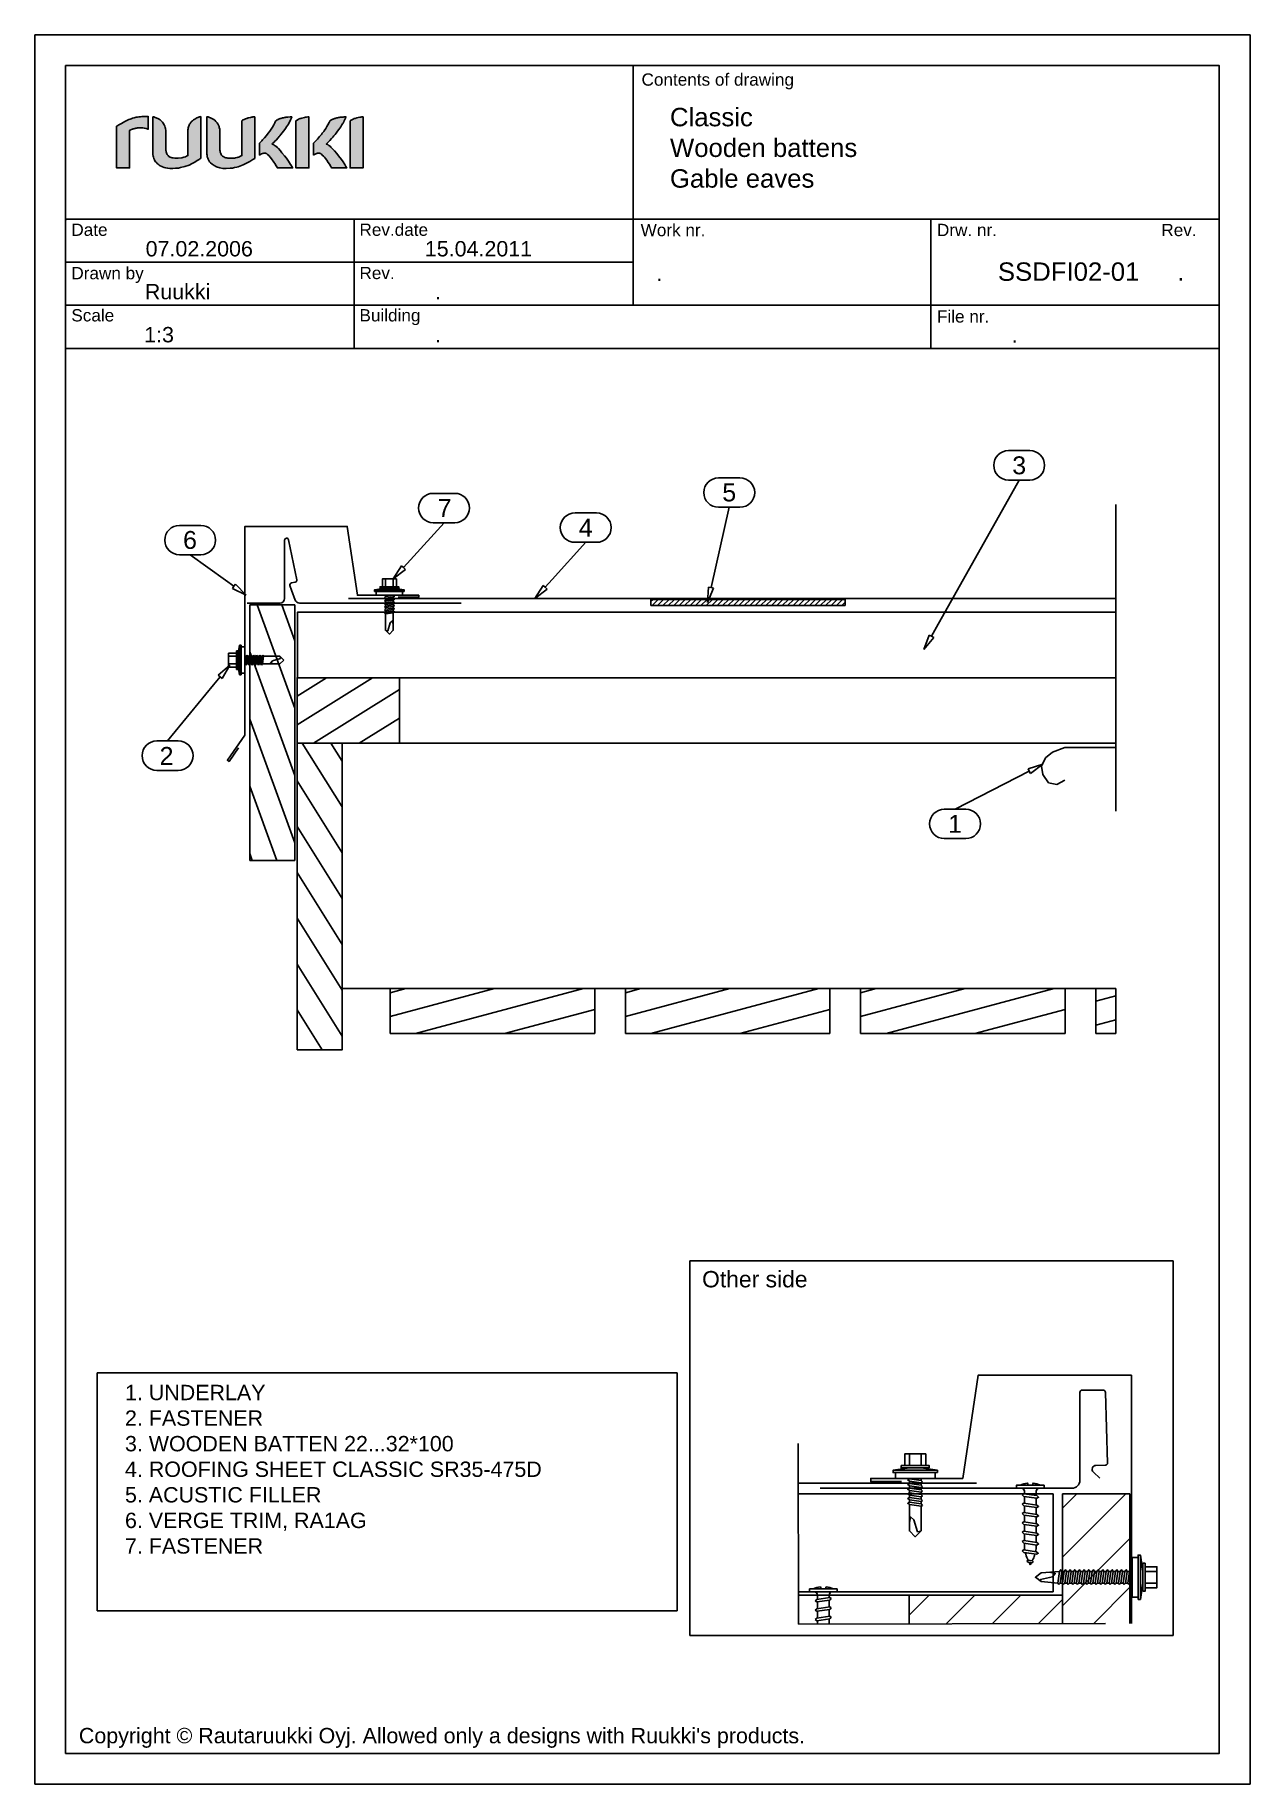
# Model space of a CAD drawing. Extents: x 2509 to 12199, y -2580 to 855.
# Drawn here: x 3232 to 3826, y -855 to 0 of the extents above; entities that cross this region are included whole.
import ezdxf
from ezdxf.enums import TextEntityAlignment as Align

# ---------------------------------------------------------------- set-up
doc = ezdxf.new("R2010")
doc.units = 0
doc.header["$LTSCALE"] = 50
doc.header["$PDSIZE"] = 50
doc.linetypes.add('PKL', pattern=[7, 3, -2, 0, -2])
doc.layers.get('0').update_dxf_attribs({"color": 1, "linetype": 'CONTINUOUS', "plot": 0})
for name, color, linetype in [('CLASSIC', 7, 'CONTINUOUS'), ('DET_RAAMIT', 7, 'CONTINUOUS'), ('RUUKKI', 7, 'CONTINUOUS')]:
    doc.layers.add(name, color=color, linetype=linetype)
doc.styles.add('arial', font='ARIAL.TTF')

msp = doc.modelspace()

# ---------------------------------------------------------------- texts
at = {"layer": 'DET_RAAMIT', "color": 3, "insert": (3702.75, -111.18), "char_height": 9, "width": 79.4642, "attachment_point": 1, "style": 'arial'}
msp.add_mtext('{\\C2;SSDFI02-01}', dxfattribs=at)
at = {"layer": 'RUUKKI', "color": 1, "style": 'arial'}
for s, p in [('Contents of drawing', (3528.53, -24.79)), ('Date', (3249.78, -98.2)), ('Rev.date', (3390.64, -98.18)), ('Work nr.', (3528.09, -98.35)), ('Drw. nr.', (3672.95, -98.31)), ('Rev.', (3782.66, -98.32)), ('Drawn by', (3249.78, -119.42)), ('Rev.', (3390.64, -119.34)), ('Scale', (3249.78, -140.03)), ('Building', (3390.64, -140.02)), ('File nr.', (3672.95, -140.58))]:
    msp.add_text(s, height=6, dxfattribs=at).set_placement(p)
at = {"layer": 'RUUKKI', "color": 2, "style": 'arial'}
for s, height, p in [('07.02.2006', 7.5, (3286.1, -108.24)), ('15.04.2011', 7.5, (3422.6, -108.24)), ('Ruukki', 7.5, (3285.71, -129.21)), ('1:3', 7.5, (3285.39, -150.24)), ('Other side', 8, (3558.13, -612.21))]:
    msp.add_text(s, height=height, dxfattribs=at).set_placement(p)
for s, p in [('3', (3713.15, -210.37)), ('5', (3571.41, -223.69)), ('7', (3432.27, -231.23)), ('4', (3501.26, -240.82)), ('6', (3307.79, -246.84)), ('2', (3296.32, -352.36)), ('1', (3681.81, -385.64))]:
    msp.add_text(s, height=8.75, dxfattribs=at).set_placement(p, align=Align.MIDDLE)
at = {"layer": 'RUUKKI', "color": 2, "width": 275.2633, "attachment_point": 1, "style": 'arial'}
for s, insert, char_height in [('Classic\\PWooden battens\\PGable eaves', (3542.43, -35.63), 9), ('1. UNDERLAY\\P2. FASTENER\\P3. WOODEN BATTEN 22...32*100\\P4. ROOFING SHEET CLASSIC SR35-475D\\P5. ACUSTIC FILLER\\P6. VERGE TRIM, RA1AG\\P7. FASTENER', (3276, -659.86), 7.5)]:
    msp.add_mtext(s, dxfattribs=dict(at, insert=insert, char_height=char_height))
at = {"layer": 'RUUKKI', "color": 3, "attachment_point": 1, "style": 'arial'}
for insert, char_height, width in [((3535.74, -112.84), 7.5, 101.7471), ((3790.47, -111.18), 9, 16.2996), ((3427.53, -121.71), 7.5, 63.7006), ((3427.53, -142.71), 7.5, 220.5046), ((3709.53, -142.95), 7.5, 63.7006)]:
    msp.add_mtext('{\\C2;.}', dxfattribs=dict(at, insert=insert, char_height=char_height, width=width))
at = {"layer": 'RUUKKI', "color": 1, "insert": (3253.46, -827.58), "char_height": 7.5, "width": 360.6761, "attachment_point": 1, "style": 'arial'}
msp.add_mtext("Copyright © Rautaruukki Oyj. Allowed only a designs with Ruukki's products.", dxfattribs=at)

# ---------------------------------------------------------------- blocks, each defined once
blk = doc.blocks.new('A$C1F965381')
at = {"layer": 'RUUKKI', "color": 7}
for p, q in [((-6.25, 39.48), (-6.25, 63.94)), ((-4.32, 64.14), (-0.26, 44.56)), ((-1.01, 43.41), (-2.91, 43.02)), ((-6.25, 35.41), (-6.25, 39.48)), ((-3.63, 41.73), (-2.81, 39.48)), ((-2.81, 39.48), (-1.05, 34.64)), ((-24.55, 33.18), (-8.48, 33.18)), ((1.05, 33.18), (80.05, 33.18))]:
    blk.add_line(p, q, dxfattribs=at)
at = {"layer": 'RUUKKI', "color": 1}
blk.add_line((-25, 37.07), (-30.24, 42.44), dxfattribs=at)
at = {"layer": 'RUUKKI', "color": 7}
for centre, radius, start, end in [((-5.27, 63.94), 0.971, 11.7258, 180), ((-2.71, 42.07), 0.971, 101.81119, 200), ((-1.21, 44.36), 0.971, 281.81119, 11.7258), ((-8.48, 35.41), 2.23, 270, 0), ((1.05, 35.41), 2.23, 200, 270)]:
    blk.add_arc(centre, radius, start, end, dxfattribs=at)
blk = doc.blocks.new('A$C703A3AD1')
at = {"layer": 'RUUKKI', "color": 1}
for p, q in [((-227.22, -47.34), (-226.3, -46.42)), ((-132.22, -46.42), (-227.22, -46.42)), ((-227.22, -46.42), (-227.22, -49.42)), ((-227.22, -49.42), (-132.22, -49.42)), ((-226.65, -49.42), (-223.65, -46.42)), ((-224, -49.42), (-221, -46.42)), ((-221.35, -49.42), (-218.35, -46.42)), ((-218.7, -49.42), (-215.7, -46.42)), ((-216.04, -49.42), (-213.04, -46.42)), ((-213.39, -49.42), (-210.39, -46.42)), ((-210.74, -49.42), (-207.74, -46.42)), ((-208.09, -49.42), (-205.09, -46.42)), ((-205.44, -49.42), (-202.44, -46.42)), ((-202.79, -49.42), (-199.79, -46.42)), ((-200.13, -49.42), (-197.13, -46.42)), ((-197.48, -49.42), (-194.48, -46.42)), ((-194.83, -49.42), (-191.83, -46.42)), ((-192.18, -49.42), (-189.18, -46.42)), ((-189.53, -49.42), (-186.53, -46.42)), ((-186.88, -49.42), (-183.88, -46.42)), ((-184.22, -49.42), (-181.22, -46.42)), ((-181.57, -49.42), (-178.57, -46.42)), ((-178.92, -49.42), (-175.92, -46.42)), ((-176.27, -49.42), (-173.27, -46.42)), ((-173.62, -49.42), (-170.62, -46.42)), ((-170.97, -49.42), (-167.97, -46.42)), ((-168.31, -49.42), (-165.31, -46.42)), ((-165.66, -49.42), (-162.66, -46.42)), ((-163.01, -49.42), (-160.01, -46.42)), ((-160.36, -49.42), (-157.36, -46.42)), ((-157.71, -49.42), (-154.71, -46.42)), ((-155.06, -49.42), (-152.06, -46.42)), ((-152.4, -49.42), (-149.4, -46.42)), ((-149.75, -49.42), (-146.75, -46.42)), ((-147.1, -49.42), (-144.1, -46.42)), ((-144.45, -49.42), (-141.45, -46.42)), ((-141.8, -49.42), (-138.8, -46.42)), ((-139.15, -49.42), (-136.15, -46.42)), ((-136.49, -49.42), (-133.49, -46.42)), ((-133.84, -49.42), (-132.22, -47.8)), ((-132.22, -49.42), (-132.22, -46.42))]:
    blk.add_line(p, q, dxfattribs=at)
blk = doc.blocks.new('A$C74763AD8')
at = {"layer": 'RUUKKI', "color": 2}
for p, q in [((-115, 0), (-115, -22)), ((-15, 0), (-115, 0)), ((-15, -22), (-15, 0)), ((-115, -22), (-15, -22))]:
    blk.add_line(p, q, dxfattribs=at)
at = {"layer": 'RUUKKI', "color": 1}
for p, q in [((-115, -2.04), (-107.38, 0)), ((-115, -13.69), (-63.92, 0)), ((-102.56, -22), (-20.45, 0)), ((-59.09, -22), (-15, -10.19)), ((-15.62, -22), (-15, -21.83))]:
    blk.add_line(p, q, dxfattribs=at)
blk = doc.blocks.new('A$C458330FE')
at = {"color": 2}
blk.add_lwpolyline([(0, 0), (22, 0), (22, 150), (0, 150)], close=True, dxfattribs=at)
at = {"layer": 'CLASSIC', "color": 1}
for p, q in [((2.52, 150), (22, 118.82)), ((16.52, 150), (22, 141.23)), ((0, 131.62), (22, 96.41)), ((0, 109.21), (22, 74)), ((0, 86.8), (22, 51.6)), ((0, 64.39), (22, 29.19)), ((0, 41.98), (22, 6.78)), ((0, 19.58), (12.23, 0))]:
    blk.add_line(p, q, dxfattribs=at)
blk = doc.blocks.new('A$C25D55FEC')
at = {"color": 2}
blk.add_lwpolyline([(0, 0), (50, 0), (50, 32), (0, 32)], close=True, dxfattribs=at)
at = {"layer": 'CLASSIC', "color": 1}
for p, q in [((0, 23), (14.41, 32)), ((0, 8.99), (36.82, 32)), ((8.02, 0), (50, 26.23)), ((30.42, 0), (50, 12.23))]:
    blk.add_line(p, q, dxfattribs=at)
blk = doc.blocks.new('A$C7DE65E6B')
at = {"layer": 'RUUKKI', "color": 2}
for p, q in [((9.7, 22), (0, 22)), ((0, 22), (0, 0)), ((0, 0), (9.7, 0))]:
    blk.add_line(p, q, dxfattribs=at)
at = {"layer": 'RUUKKI', "color": 1}
for p, q in [((0, 15.83), (9.7, 18.43)), ((0, 4.19), (9.7, 6.79))]:
    blk.add_line(p, q, dxfattribs=at)
blk = doc.blocks.new('A$C10123917')
at = {"layer": 'RUUKKI', "color": 2}
for p, q in [((-23.09, 130), (-23.09, 255)), ((-23.09, 255), (-1.09, 255)), ((-1.09, 255), (-1.09, 130)), ((-1.09, 130), (-23.09, 130))]:
    blk.add_line(p, q, dxfattribs=at)
at = {"layer": 'RUUKKI', "color": 1}
for p, q in [((-1.09, 204.49), (-19.48, 255)), ((-1.09, 237.38), (-7.51, 255)), ((-1.09, 171.59), (-23.09, 232.04)), ((-1.09, 138.7), (-23.09, 199.14)), ((-9.9, 130), (-23.09, 166.25)), ((-21.87, 130), (-23.09, 133.36))]:
    blk.add_line(p, q, dxfattribs=at)
blk = doc.blocks.new('A$C0F3174F2')
at = {"layer": 'RUUKKI', "color": 1}
for p, q in [((10.67, 27), (3.81, 27)), ((3.81, 27), (3.81, 23.19)), ((5.33, 23.19), (5.33, 27)), ((9.14, 23.19), (9.14, 27)), ((10.67, 23.19), (10.67, 27)), ((5.33, 22.43), (0, 21.67)), ((14.48, 21.67), (0, 21.67)), ((0, 21.67), (0, 20.9)), ((0, 20.9), (14.48, 20.9)), ((13.71, 20.9), (0.76, 20.9)), ((0.76, 20.9), (0.76, 19)), ((0.76, 19), (13.71, 19)), ((11.81, 23.19), (2.67, 23.19)), ((2.67, 23.19), (2.67, 22.43)), ((2.67, 22.43), (11.81, 22.43)), ((3.81, 23.19), (10.67, 23.19)), ((5.33, 18.85), (4.8, 18.54)), ((4.8, 18.54), (5.33, 18.09)), ((5.33, 17.32), (4.8, 17.02)), ((5.33, 18.85), (5.33, 19)), ((9.14, 18.31), (5.33, 18.85)), ((5.33, 17.32), (5.33, 18.09)), ((5.33, 18.09), (9.14, 17.55)), ((9.14, 16.79), (5.33, 17.32)), ((14.48, 21.67), (9.14, 22.43)), ((9.14, 18.31), (9.14, 19)), ((9.6, 17.86), (9.14, 18.31)), ((9.14, 17.55), (9.6, 17.86)), ((9.14, 16.79), (9.14, 17.55)), ((11.81, 22.43), (11.81, 23.19)), ((13.71, 19), (13.71, 20.9)), ((14.48, 20.9), (14.48, 21.67)), ((4.8, 17.02), (5.33, 16.56)), ((5.33, 15.8), (4.8, 15.5)), ((4.8, 15.5), (5.33, 15.04)), ((5.33, 14.28), (4.8, 13.97)), ((4.8, 13.97), (5.33, 13.51)), ((5.33, 12.75), (4.8, 12.45)), ((4.8, 12.45), (5.33, 11.99)), ((5.33, 11.23), (4.8, 10.92)), ((4.8, 10.92), (5.33, 10.47)), ((5.33, 15.8), (5.33, 16.56)), ((5.33, 16.56), (9.14, 16.03)), ((9.14, 15.27), (5.33, 15.8)), ((5.33, 14.28), (5.33, 15.04)), ((5.33, 15.04), (9.14, 14.5)), ((9.14, 13.74), (5.33, 14.28)), ((5.33, 12.75), (5.33, 13.51)), ((5.33, 13.51), (9.14, 12.98)), ((9.14, 12.22), (5.33, 12.75)), ((5.33, 11.23), (5.33, 11.99)), ((5.33, 11.99), (9.14, 11.46)), ((5.33, 11.23), (5.33, 11.35)), ((9.14, 10.7), (5.33, 11.23)), ((5.33, 10.47), (9.14, 9.93)), ((5.33, 1.9), (5.33, 10.47)), ((9.6, 16.33), (9.14, 16.79)), ((9.14, 16.03), (9.6, 16.33)), ((9.14, 15.27), (9.14, 16.03)), ((9.6, 14.81), (9.14, 15.27)), ((9.14, 14.5), (9.6, 14.81)), ((9.14, 13.74), (9.14, 14.5)), ((9.6, 13.29), (9.14, 13.74)), ((9.14, 12.98), (9.6, 13.29)), ((9.14, 12.22), (9.14, 12.98)), ((9.6, 11.76), (9.14, 12.22)), ((9.14, 11.46), (9.6, 11.76)), ((9.14, 10.7), (9.14, 11.46)), ((9.14, 10.82), (9.14, 10.7)), ((9.6, 10.24), (9.14, 10.7)), ((9.14, 9.93), (9.6, 10.24)), ((9.14, 9.93), (9.14, 1.9)), ((5.33, 4.57), (5.71, 6.48)), ((7.24, 0), (5.33, 1.9)), ((5.71, 6.48), (6.78, 5.56)), ((6.78, 5.56), (8, 1.6)), ((9.14, 1.9), (7.24, 0)), ((8, 1.6), (9.05, 1.81))]:
    blk.add_line(p, q, dxfattribs=at)
blk = doc.blocks.new('A$C711058EC')
at = {"layer": 'RUUKKI', "color": 2}
for p, q in [((-24.82, 0.5), (-30.96, -1.73)), ((0, 0.5), (-24.82, 0.5)), ((-34.34, -4.4), (-36.31, -8.49)), ((-36.31, -8.49), (-35.68, -12.58)), ((-30.96, -1.73), (-34.34, -4.4)), ((-35.68, -12.58), (-32.77, -16.74)), ((-32.77, -16.74), (-28.84, -17.45)), ((-28.84, -17.45), (-24.82, -15.41))]:
    blk.add_line(p, q, dxfattribs=at)
blk = doc.blocks.new('A$C0127503F')
at = {"layer": 'RUUKKI', "color": 1}
for p, q in [((-33.55, -44.17), (-33.55, -38.45)), ((-27.83, -44.17), (-27.83, -38.45)), ((-33.55, -45.31), (-41.55, -46.45)), ((-33.55, -50.68), (-33.55, -50.45)), ((-19.83, -46.45), (-27.83, -45.31)), ((-27.83, -51.48), (-27.83, -50.45)), ((-33.55, -52.97), (-33.55, -51.82)), ((-33.55, -55.25), (-33.55, -54.11)), ((-33.55, -57.54), (-33.55, -56.4)), ((-33.55, -59.82), (-33.55, -58.68)), ((-27.83, -53.77), (-27.83, -52.62)), ((-27.83, -56.05), (-27.83, -54.91)), ((-27.83, -58.34), (-27.83, -57.2)), ((-27.83, -60.62), (-27.83, -59.48)), ((-33.55, -62.11), (-33.55, -60.97)), ((-27.83, -62.91), (-27.83, -61.77))]:
    blk.add_line(p, q, dxfattribs=at)
for points in [[(-25.55, -44.17), (-25.55, -38.45), (-35.83, -38.45), (-35.83, -44.17)], [(-19.83, -47.6), (-19.83, -46.45), (-41.55, -46.45), (-41.55, -47.6)], [(-20.98, -50.45), (-20.98, -47.6), (-40.41, -47.6), (-40.41, -50.45)], [(-23.83, -45.31), (-23.83, -44.17), (-37.55, -44.17), (-37.55, -45.31)], [(-27.15, -52.17), (-27.83, -51.48), (-33.55, -50.68), (-34.35, -51.14), (-33.55, -51.82), (-27.83, -52.62)], [(-27.15, -54.45), (-27.83, -53.77), (-33.55, -52.97), (-34.35, -53.42), (-33.55, -54.11), (-27.83, -54.91)], [(-27.15, -56.74), (-27.83, -56.05), (-33.55, -55.25), (-34.35, -55.71), (-33.55, -56.4), (-27.83, -57.2)], [(-27.15, -59.02), (-27.83, -58.34), (-33.55, -57.54), (-34.35, -58), (-33.55, -58.68), (-27.83, -59.48)], [(-27.15, -61.31), (-27.83, -60.62), (-33.55, -59.82), (-34.35, -60.28), (-33.55, -60.97), (-27.83, -61.77)], [(-27.15, -63.6), (-27.83, -62.91), (-33.55, -62.11), (-34.35, -62.57), (-33.55, -63.25), (-27.83, -64.05)]]:
    blk.add_lwpolyline(points, close=True, dxfattribs=at)
for points in [[(-33.55, -62.11), (-33.55, -61.92)], [(-27.83, -64.05), (-27.83, -76.1), (-30.69, -78.95), (-33.55, -76.1), (-33.55, -63.25)], [(-27.83, -62.72), (-27.83, -62.91)], [(-33.55, -72.1), (-32.98, -69.24), (-31.38, -70.61), (-29.55, -76.55), (-27.98, -76.24)]]:
    blk.add_lwpolyline(points, dxfattribs=at)
blk = doc.blocks.new('A$C5EA47DC6')
at = {"layer": 'RUUKKI', "color": 7}
for p, q in [((-25.22, -51.39), (-25.22, -8.49)), ((-23.98, -7.25), (-13.97, -7.25)), ((-12.73, -8.46), (-11.72, -42.93)), ((-18.63, -47.35), (-15.47, -50.37)), ((-12.63, -43.91), (-17.4, -44.09)), ((-152.26, -55.25), (-145.81, -55.25)), ((-145.81, -55.25), (-117.95, -55.25)), ((-117.95, -55.25), (-29.08, -55.25))]:
    blk.add_line(p, q, dxfattribs=at)
for centre, radius, start, end in [((-23.98, -8.49), 1.24, 90, 180), ((-13.97, -8.49), 1.24, 1.33902, 90), ((-17.33, -45.98), 1.89, 92.27654, 226.33902), ((-12.66, -42.96), 0.946, 272.27654, 1.94873), ((-29.08, -51.39), 3.86, 270, 360)]:
    blk.add_arc(centre, radius, start, end, dxfattribs=at)
blk = doc.blocks.new('A$C745E1CA1')
at = {"layer": 'RUUKKI', "color": 1}
for p, q in [((22.69, -62.6), (22.69, -59.29)), ((22.69, -67.17), (22.69, -63.86)), ((28.4, -63.4), (28.4, -60.09)), ((28.4, -67.97), (28.4, -64.66)), ((22.69, -71.75), (22.69, -68.43)), ((28.4, -72.55), (28.4, -69.23))]:
    blk.add_line(p, q, dxfattribs=at)
for points in [[(32.29, -53.75), (18.79, -53.75), (18.79, -55.25), (32.29, -55.25)], [(21.64, -58.49), (22.39, -59.25), (28.68, -60.13), (29.56, -59.63), (28.68, -58.87), (22.39, -57.99)], [(21.64, -63.07), (22.39, -63.82), (28.68, -64.7), (29.56, -64.2), (28.68, -63.44), (22.39, -62.56)], [(21.64, -67.64), (22.39, -68.39), (28.68, -69.27), (29.56, -68.77), (28.68, -68.01), (22.39, -67.13)], [(21.64, -72.21), (22.39, -72.96), (28.68, -73.84), (29.56, -73.34), (28.68, -72.59), (22.39, -71.71)], [(21.64, -76.78), (22.39, -77.53), (28.68, -78.41), (29.56, -77.91), (28.68, -77.16), (22.39, -76.28)], [(21.64, -81.35), (22.39, -82.11), (28.68, -82.99), (29.56, -82.48), (28.68, -81.73), (22.39, -80.85)], [(21.64, -85.92), (22.39, -86.68), (28.58, -87.54), (29.46, -87.04), (28.58, -86.29), (22.39, -85.42)], [(23.91, -90.81), (24.45, -91.36), (26.37, -91.63), (27.01, -91.26), (26.37, -90.72), (24.45, -90.45)]]:
    blk.add_lwpolyline(points, close=True, dxfattribs=at)
for points in [[(20.59, -53.75, -0.08871), (24.19, -52.75), (24.49, -53.73)], [(22.69, -58.03), (22.69, -56.75, 0.414214), (21.19, -55.25)], [(26.59, -53.73), (26.89, -52.75, -0.08871), (30.49, -53.75, -0.082321)], [(28.4, -58.83), (28.4, -56.75, -0.414214), (29.9, -55.25)], [(22.69, -82.15), (22.69, -83.35, 0.035659), (22.84, -85.48, 0.035659)], [(28.12, -86.22, 0.048189), (28.4, -83.35), (28.4, -82.95)], [(23.08, -86.77, 0.053388), (24.14, -89.79), (24.45, -90.45)], [(26.47, -90.8), (26.95, -89.79, 0.041911), (27.83, -87.44)]]:
    blk.add_lwpolyline(points, format="xyb", dxfattribs=at)
for points in [[(22.69, -68.56), (22.69, -68.43)], [(22.69, -73), (22.69, -76.32)], [(28.4, -69.23), (28.4, -69.36)], [(28.4, -77.12), (28.4, -73.8)], [(22.69, -77.57), (22.69, -80.89)], [(22.69, -82.15), (22.69, -83.35)], [(28.4, -81.69), (28.4, -78.37)], [(28.4, -83.35), (28.4, -82.95)], [(24.91, -91.42), (25.54, -92.75)], [(25.54, -92.75), (26.09, -91.59)]]:
    blk.add_lwpolyline(points, dxfattribs=at)
blk = doc.blocks.new('A$C4505768C')
at = {"layer": 'RUUKKI', "color": 1}
for p, q in [((-5.59, 25.43), (-6.73, 33.43)), ((-43.76, 19.71), (-42.62, 19.71)), ((-42.96, 25.43), (-41.82, 25.43)), ((-27.76, 19.71), (-26.62, 19.71)), ((-25.47, 19.71), (-24.33, 19.71)), ((-20.9, 19.71), (-19.76, 19.71)), ((-18.62, 19.71), (-17.48, 19.71)), ((-16.33, 19.71), (-15.19, 19.71)), ((-14.05, 19.71), (-12.9, 19.71)), ((-11.76, 19.71), (-10.73, 19.71)), ((-10.96, 25.43), (-10.73, 25.43)), ((-6.73, 11.71), (-5.59, 19.71)), ((-4.45, 25.43), (1.27, 25.43)), ((-4.45, 19.71), (1.27, 19.71))]:
    blk.add_line(p, q, dxfattribs=at)
for points in [[(-46.73, 19.03), (-46.05, 19.71), (-45.25, 25.43), (-45.7, 26.23), (-46.39, 25.43), (-47.19, 19.71)], [(-44.45, 19.03), (-43.76, 19.71), (-42.96, 25.43), (-43.42, 26.23), (-44.1, 25.43), (-44.9, 19.71)], [(-42.16, 19.03), (-41.47, 19.71), (-40.67, 25.43), (-41.13, 26.23), (-41.82, 25.43), (-42.62, 19.71)], [(-39.87, 19.03), (-39.19, 19.71), (-38.39, 25.43), (-38.85, 26.23), (-39.53, 25.43), (-40.33, 19.71)], [(-37.59, 19.03), (-36.9, 19.71), (-36.1, 25.43), (-36.56, 26.23), (-37.25, 25.43), (-38.05, 19.71)], [(-35.3, 19.03), (-34.62, 19.71), (-33.82, 25.43), (-34.27, 26.23), (-34.96, 25.43), (-35.76, 19.71)], [(-33.02, 19.03), (-32.33, 19.71), (-31.53, 25.43), (-31.99, 26.23), (-32.67, 25.43), (-33.47, 19.71)], [(-30.73, 19.03), (-30.05, 19.71), (-29.25, 25.43), (-29.7, 26.23), (-30.39, 25.43), (-31.19, 19.71)], [(-28.45, 19.03), (-27.76, 19.71), (-26.96, 25.43), (-27.42, 26.23), (-28.1, 25.43), (-28.9, 19.71)], [(-26.16, 19.03), (-25.47, 19.71), (-24.67, 25.43), (-25.13, 26.23), (-25.82, 25.43), (-26.62, 19.71)], [(-23.87, 19.03), (-23.19, 19.71), (-22.39, 25.43), (-22.85, 26.23), (-23.53, 25.43), (-24.33, 19.71)], [(-21.59, 19.03), (-20.9, 19.71), (-20.1, 25.43), (-20.56, 26.23), (-21.25, 25.43), (-22.05, 19.71)], [(-19.3, 19.03), (-18.62, 19.71), (-17.82, 25.43), (-18.28, 26.23), (-18.96, 25.43), (-19.76, 19.71)], [(-17.02, 19.03), (-16.33, 19.71), (-15.53, 25.43), (-15.99, 26.23), (-16.68, 25.43), (-17.48, 19.71)], [(-14.73, 19.03), (-14.05, 19.71), (-13.25, 25.43), (-13.7, 26.23), (-14.39, 25.43), (-15.19, 19.71)], [(-12.45, 19.03), (-11.76, 19.71), (-10.96, 25.43), (-11.42, 26.23), (-12.1, 25.43), (-12.9, 19.71)], [(-10.73, 12.86), (-7.88, 12.86), (-7.88, 32.29), (-10.73, 32.29)], [(-7.88, 11.71), (-6.73, 11.71), (-6.73, 33.43), (-7.88, 33.43)], [(-5.59, 15.71), (-4.45, 15.71), (-4.45, 29.43), (-5.59, 29.43)], [(-4.45, 17.43), (1.27, 17.43), (1.27, 27.71), (-4.45, 27.71)]]:
    blk.add_lwpolyline(points, close=True, dxfattribs=at)
for points in [[(-47.19, 19.71), (-55.23, 20.46), (-58.09, 22.57), (-55.23, 24.68), (-46.39, 25.43)], [(-51.23, 25.02), (-48.38, 24.45), (-49.75, 22.85), (-55.69, 21.43), (-55.38, 20.61)], [(-44.9, 19.71), (-46.05, 19.71)], [(-45.25, 25.43), (-44.1, 25.43)], [(-40.33, 19.71), (-41.47, 19.71)], [(-40.67, 25.43), (-39.53, 25.43)], [(-38.05, 19.71), (-39.19, 19.71)], [(-38.39, 25.43), (-37.25, 25.43)], [(-35.76, 19.71), (-36.9, 19.71)], [(-36.1, 25.43), (-34.96, 25.43)], [(-33.47, 19.71), (-34.62, 19.71)], [(-33.82, 25.43), (-32.67, 25.43)], [(-31.19, 19.71), (-32.33, 19.71)], [(-31.53, 25.43), (-30.39, 25.43)], [(-28.9, 19.71), (-30.05, 19.71)], [(-29.25, 25.43), (-28.1, 25.43)], [(-26.96, 25.43), (-25.82, 25.43)], [(-24.67, 25.43), (-23.53, 25.43)], [(-22.05, 19.71), (-23.19, 19.71)], [(-22.39, 25.43), (-21.25, 25.43)], [(-20.1, 25.43), (-18.96, 25.43)], [(-17.82, 25.43), (-16.68, 25.43)], [(-15.53, 25.43), (-14.39, 25.43)], [(-13.25, 25.43), (-12.1, 25.43)]]:
    blk.add_lwpolyline(points, dxfattribs=at)
blk = doc.blocks.new('A$C56FA65C1')
at = {"layer": 'RUUKKI', "color": 1}
for p, q in [((-44.88, 56.28), (-37.8, 63.37)), ((-44.88, 32.42), (-13.93, 63.37)), ((-44.88, 8.55), (-11.88, 41.55)), ((-29.59, -0.02), (-11.88, 17.69))]:
    blk.add_line(p, q, dxfattribs=at)
at = {"layer": 'RUUKKI', "color": 2}
for p, q in [((-44.88, -0.02), (-44.88, 63.37)), ((-44.88, 63.37), (-11.88, 63.37)), ((-11.88, 63.37), (-11.88, -0.02))]:
    blk.add_line(p, q, dxfattribs=at)
blk = doc.blocks.new('A$C148F0554')
at = {"layer": 'RUUKKI', "color": 1}
for p, q in [((-61.79, -18.47), (-52.03, -8.71)), ((-43.47, -22.59), (-29.58, -8.71)), ((-21.02, -22.59), (-7.13, -8.71)), ((1.43, -22.59), (13.21, -10.82))]:
    blk.add_line(p, q, dxfattribs=at)
at = {"layer": 'RUUKKI', "color": 2}
for p, q in [((13.21, -8.71), (-61.79, -8.71)), ((-61.79, -8.71), (-61.79, -22.59)), ((-61.79, -8.71), (13.21, -8.71)), ((13.21, -22.59), (13.21, -8.71)), ((13.21, -8.71), (13.24, -22.66))]:
    blk.add_line(p, q, dxfattribs=at)
blk = doc.blocks.new('A$C525B7EEE')
at = {"layer": 'RUUKKI', "color": 1}
for p, q in [((5.29, 17.2), (18.79, 17.2)), ((5.29, 15.7), (5.29, 17.2)), ((10.99, 17.21), (10.69, 18.19)), ((13.39, 18.19), (13.09, 17.21)), ((18.79, 17.2), (18.79, 15.7)), ((18.79, 15.7), (5.29, 15.7)), ((8.02, 11.32), (8.9, 12.07)), ((8.9, 10.82), (8.02, 11.32)), ((8.9, 12.07), (15.19, 12.95)), ((15.19, 11.7), (8.9, 10.82)), ((9.18, 12.11), (9.18, 14.2)), ((9.18, 7.54), (9.18, 10.86)), ((14.9, 12.91), (14.9, 14.2)), ((14.9, 8.34), (14.9, 11.66)), ((15.19, 12.95), (15.94, 12.45)), ((15.94, 12.45), (15.19, 11.7)), ((8.02, 6.75), (8.9, 7.5)), ((8.9, 6.25), (8.02, 6.75)), ((8.02, 2.18), (8.9, 2.93)), ((8.9, 1.67), (8.02, 2.18)), ((8.9, 7.5), (15.19, 8.38)), ((15.19, 7.13), (8.9, 6.25)), ((8.9, 2.93), (15.19, 3.81)), ((15.19, 2.55), (8.9, 1.67)), ((9.18, 2.97), (9.18, 6.28)), ((9.18, 1.71), (9.18, 1.59)), ((9.18, 0.31), (9.18, 1.71)), ((14.9, 3.77), (14.9, 7.08)), ((14.9, 2.39), (14.9, 2.51)), ((14.9, 0.31), (14.9, 2.51)), ((15.19, 8.38), (15.94, 7.88)), ((15.94, 7.88), (15.19, 7.13)), ((15.19, 3.81), (15.94, 3.31)), ((15.94, 3.31), (15.19, 2.55))]:
    blk.add_line(p, q, dxfattribs=at)
for centre, radius, start, end in [((11.67, 7.63), 10.61, 95.30342, 115.58121), ((12.41, 7.63), 10.61, 64.41879, 84.69658), ((7.68, 14.2), 1.5, 0, 90), ((16.4, 14.2), 1.5, 90, 180)]:
    blk.add_arc(centre, radius, start, end, dxfattribs=at)
blk = doc.blocks.new('ruukki_dwg')
at = {"layer": 'RUUKKI'}
for points in [[(-27.9, 99.7), (-27.9, 57.3), (-14.6, 57.3), (-14.6, 95.4), (-14, 95.7), (-13.7, 95.9), (-13.4, 96), (-13.1, 96.2), (-12.8, 96.3), (-12.5, 96.4), (-12.1, 96.6), (-11.5, 96.8), (-11.1, 96.9), (-10.8, 97), (-10.4, 97.1), (-10.1, 97.2), (-9.8, 97.3), (-9.1, 97.5), (-8.4, 97.6), (-7.4, 97.8), (-6.7, 97.9), (-5.8, 98.1), (-4.9, 98.1), (-3.3, 98.1), (-1.1, 98), (0.3, 97.8), (2.3, 97.3), (3.8, 96.6), (4.2, 96.4), (4.3, 96.4), (4.4, 96.4), (4.4, 96.4), (4.4, 109.6), (4.2, 109.7), (3.9, 109.7), (3.7, 109.7), (2.4, 109.7), (1.3, 109.7), (0.1, 109.7), (-1, 109.6), (-2.1, 109.5), (-3.6, 109.4), (-5.1, 109.2), (-6.5, 109), (-7.8, 108.8), (-9.9, 108.3), (-11.5, 107.8), (-13, 107.3), (-14.2, 106.9), (-15.4, 106.4), (-16.9, 105.7), (-18.1, 105.2), (-19.4, 104.5), (-23, 102.6), (-25.5, 101.1), (-26.5, 100.5), (-27.3, 100), (-27.6, 99.9), (-27.9, 99.7)], [(9.1, 109.3), (9.1, 72.2), (9.1, 70.8), (9.3, 69.4), (9.6, 68.1), (10, 66.9), (10.3, 66.1), (10.7, 65.4), (11.1, 64.6), (11.8, 63.6), (12.3, 63), (13.4, 61.8), (14.3, 61), (15.6, 60.1), (16.6, 59.4), (18.1, 58.7), (18.9, 58.3), (20.4, 57.8), (22.1, 57.3), (24.2, 56.9), (26.3, 56.7), (29.3, 56.7), (32, 56.9), (35, 57.2), (37.3, 57.6), (41.4, 58.6), (45.8, 60.2), (49.1, 61.9), (51.7, 63.3), (53, 64), (54.8, 65.1), (56, 65.8), (56.9, 66.4), (57.6, 66.9), (57.8, 67), (57.8, 88.2), (57.8, 109.5), (57.1, 109.3), (56.5, 109.1), (55.8, 108.9), (55.5, 108.8), (54.8, 108.6), (53.9, 108.2), (52.7, 107.7), (51.6, 107), (50.5, 106.3), (49.9, 105.9), (49.2, 105.2), (48.7, 104.8), (48.1, 104.1), (47.6, 103.6), (47.2, 103.1), (46.9, 102.5), (46.5, 102), (46.3, 101.7), (45.9, 100.8), (45.3, 99.2), (45, 98.2), (44.8, 97.1), (44.6, 96), (44.6, 95.3), (44.6, 94.5), (44.6, 69.8), (43.4, 69.2), (42.1, 68.7), (40.4, 68.1), (38.4, 67.6), (34.6, 67.1), (33.3, 67.1), (31.3, 67.2), (29.8, 67.4), (28.7, 67.6), (27.7, 67.9), (26.7, 68.3), (25.4, 69), (24.6, 69.8), (23.7, 70.9), (23.2, 71.7), (22.8, 72.7), (22.5, 73.7), (22.4, 74.3), (22.3, 74.9), (22.3, 75.6), (22.3, 76.2), (22.3, 76.6), (22.3, 94.3), (22.2, 95.5), (22, 97.3), (21.7, 98.4), (21.3, 99.7), (20.6, 101.2), (19.6, 102.9), (19, 103.7), (18.6, 104.1), (17.9, 104.9), (16.9, 105.7), (16.4, 106.1), (15.3, 106.8), (14.1, 107.5), (13.2, 107.9), (12.3, 108.3), (11.4, 108.7), (10.7, 108.9), (10.1, 109.1), (9.7, 109.1), (9.4, 109.2), (9.1, 109.3)], [(64, 109.5), (64, 72.2), (64, 71.3), (64.1, 70.3), (64.4, 68.5), (64.8, 67.3), (65.2, 66.1), (65.8, 65), (66.7, 63.6), (67.7, 62.4), (69.2, 61), (71.2, 59.6), (73.8, 58.3), (77, 57.3), (80.3, 56.8), (83.6, 56.7), (87.5, 56.9), (89.9, 57.2), (92.2, 57.6), (94.3, 58.1), (95.9, 58.5), (97.4, 59), (101, 60.4), (104.3, 62), (107.6, 63.8), (110.6, 65.7), (112.6, 67), (112.6, 109.2), (112.2, 109.2), (111.7, 109.1), (111.2, 109.1), (110.8, 109.1), (110.1, 109), (109.1, 108.8), (108.6, 108.7), (108.1, 108.6), (106.5, 108.2), (105.8, 108.1), (105.1, 107.9), (104.5, 107.7), (104.2, 107.6), (104, 107.5), (103.4, 107.3), (103.1, 107.2), (102.6, 107), (102.2, 106.8), (101.7, 106.6), (100.8, 106.1), (100.3, 105.8), (100, 105.6), (99.7, 105.5), (99.5, 105.3), (99.5, 69.8), (98.9, 69.5), (98, 69.1), (97.3, 68.8), (96.3, 68.4), (95.6, 68.2), (94.6, 67.9), (92.9, 67.5), (91.9, 67.3), (90.7, 67.2), (89.8, 67.1), (88.5, 67.1), (87.2, 67.1), (86.2, 67.2), (85.3, 67.3), (84.4, 67.4), (83.3, 67.7), (82.3, 68), (81.2, 68.5), (80.5, 68.9), (79.8, 69.4), (79.5, 69.7), (78.8, 70.4), (78.4, 71), (78, 71.9), (77.7, 72.6), (77.5, 73.2), (77.3, 74.3), (77.2, 75.2), (77.2, 76.2), (77.2, 76.5), (77.2, 94.5), (77.1, 95.3), (77, 96.8), (76.6, 98.5), (76.3, 99.5), (75.8, 100.8), (75.2, 102), (74.3, 103.3), (73.2, 104.6), (72, 105.7), (70.5, 106.8), (69, 107.7), (67.8, 108.2), (66.6, 108.7), (66, 108.9), (65.3, 109.1), (64.3, 109.4), (64, 109.5)], [(117.3, 82.4), (118, 83.1), (119.1, 84.2), (119.7, 84.9), (120.6, 85.9), (122.5, 88), (124.5, 90.3), (126.3, 92.5), (128, 94.7), (130.5, 98.7), (132, 101.2), (132.9, 103), (133.5, 104.2), (134, 105.3), (134.3, 105.5), (134.8, 105.8), (135.3, 106), (135.9, 106.4), (136.4, 106.6), (137, 106.8), (137.6, 107.1), (138.3, 107.4), (138.7, 107.5), (139, 107.6), (139.5, 107.7), (139.9, 107.9), (140.3, 108), (140.8, 108.1), (141.2, 108.2), (141.7, 108.3), (142.7, 108.5), (143.4, 108.7), (144.2, 108.8), (144.9, 108.8), (145.6, 108.9), (146.3, 109), (148.5, 109.1), (149.8, 109.2), (150.1, 109.2), (150.3, 109.2), (150.3, 109), (150.2, 108.8), (150, 108.3), (149.6, 107.4), (149.3, 106.7), (149, 106), (148.8, 105.7), (147.6, 103.4), (146.8, 101.9), (145.8, 100.3), (145, 99), (143.9, 97.4), (143.1, 96.4), (141.9, 94.7), (139.2, 91.3), (138.1, 89.9), (137.4, 89.1), (136.4, 87.9), (134.3, 85.6), (133.2, 84.5), (132.2, 83.5), (130.8, 82.1), (130.2, 81.6), (130.6, 81.5), (131.4, 81.2), (131.7, 81), (132.4, 80.6), (133.4, 79.9), (134.2, 79.3), (134.4, 79.1), (135.6, 78), (136.6, 76.9), (138.7, 74.6), (140.3, 72.8), (142.9, 69.7), (144.8, 67.1), (146.8, 64.2), (149.1, 60.8), (149.4, 60.4), (150, 59.3), (150.4, 58.6), (150.9, 57.8), (151, 57.5), (151.1, 57.3), (135.7, 57.3), (134.4, 59.4), (132.9, 61.8), (132, 63.2), (129.7, 66.4), (128.3, 68.2), (126.8, 69.9), (125.7, 71), (124.9, 71.6), (124.4, 71.9), (124.1, 72), (123.9, 72.1), (123.8, 72.2), (123.5, 72.2), (123.2, 72.3), (123, 72.3), (122.8, 72.3), (122.6, 72.3), (122.1, 72.3), (121.9, 72.3), (121.6, 72.2), (121.1, 72.1), (120.8, 72), (120.5, 72), (120.4, 71.9), (120.1, 71.8), (119.8, 71.7), (119.6, 71.6), (119.3, 71.5), (119, 71.3), (118.8, 71.2), (118.5, 71), (118.3, 70.9), (117.8, 70.6), (117.8, 70.6), (117.7, 70.5), (117.5, 70.5), (117.3, 70.3), (117.3, 82.4)], [(154.5, 105.3), (155, 105.6), (155.6, 106), (156.2, 106.3), (156.8, 106.6), (157.2, 106.8), (158.7, 107.4), (159.6, 107.7), (160.5, 108), (161.9, 108.3), (163.1, 108.6), (164.2, 108.8), (165.4, 109), (166.6, 109.1), (167.1, 109.1), (167.7, 109.2), (167.7, 57.3), (154.5, 57.3), (154.5, 105.3)], [(172.4, 82.4), (173.8, 83.9), (175.4, 85.6), (176.3, 86.7), (177.5, 88), (178.6, 89.1), (179.6, 90.3), (180.5, 91.4), (181.3, 92.5), (182.1, 93.5), (182.7, 94.3), (183.2, 95), (184.8, 97.4), (186, 99.3), (187, 101.2), (188.3, 103.6), (188.8, 104.8), (189.1, 105.3), (189.2, 105.4), (189.5, 105.6), (189.7, 105.7), (190, 105.9), (190.5, 106.2), (191.2, 106.5), (191.7, 106.7), (192.3, 107), (193, 107.2), (193.7, 107.5), (194.5, 107.7), (194.9, 107.9), (195.4, 108), (195.8, 108.1), (196.3, 108.2), (196.8, 108.3), (197.8, 108.5), (198.5, 108.7), (199.6, 108.8), (200.3, 108.9), (201, 108.9), (201.4, 109), (202.4, 109), (203.6, 109.1), (204, 109.1), (204.8, 109.2), (205.2, 109.2), (205.4, 109.2), (205.3, 109), (205.3, 109), (205.2, 108.8), (205.1, 108.5), (205, 108.3), (204.9, 108), (204.8, 107.7), (204.7, 107.4), (204.5, 107.1), (204.4, 106.7), (204.2, 106.4), (203.7, 105.3), (203.5, 104.9), (203.3, 104.5), (203.1, 104.1), (203, 103.9), (202.8, 103.6), (202.4, 102.8), (202, 102.2), (201.3, 101), (200, 99), (199.2, 97.8), (198.2, 96.4), (196.9, 94.7), (195.5, 92.8), (194.3, 91.3), (193.1, 89.9), (192.1, 88.7), (190.8, 87.2), (188.8, 85.1), (187.8, 84), (186.3, 82.6), (185.8, 82.1), (185.3, 81.6), (186, 81.4), (186.6, 81.1), (187, 81), (187.5, 80.6), (188, 80.2), (188.6, 79.8), (189.2, 79.3), (190.1, 78.4), (192.1, 76.5), (193.8, 74.6), (196.1, 71.9), (197.9, 69.7), (200.7, 65.8), (202.4, 63.5), (204.2, 60.8), (205.3, 58.9), (206.2, 57.3), (190.8, 57.3), (189.9, 58.8), (188.5, 61), (187.4, 62.7), (185.8, 65.1), (184.4, 66.9), (183.4, 68.2), (182.4, 69.3), (181.3, 70.4), (180.4, 71.3), (179.8, 71.8), (179.2, 72), (178.6, 72.2), (178, 72.3), (177.6, 72.3), (176.9, 72.3), (176.4, 72.2), (175.7, 72), (175.1, 71.8), (174.7, 71.6), (174.1, 71.3), (173.5, 71), (173.1, 70.8), (172.7, 70.5), (172.4, 70.4), (172.4, 70.3), (172.4, 82.4)], [(209.6, 105.3), (210.1, 105.6), (210.7, 106), (211.3, 106.3), (211.9, 106.6), (212.8, 107), (213.8, 107.4), (214.7, 107.7), (216.3, 108.2), (217.6, 108.5), (219.3, 108.8), (220.5, 109), (221.5, 109.1), (222.4, 109.1), (222.8, 109.2), (222.8, 57.3), (209.6, 57.3), (209.6, 105.3)]]:
    blk.add_lwpolyline(points, dxfattribs=at)
blk = doc.blocks.new('A$C07083118')
at = {"layer": 'RUUKKI', "color": 1}
for p, q in [((-6.78, 76.49), (-6.78, 80.3)), ((-2.97, 76.49), (-2.97, 80.3)), ((-12.11, 74.97), (-6.78, 75.73)), ((-6.78, 71.61), (-6.78, 72.3)), ((-6.78, 70.09), (-6.78, 70.85)), ((-6.78, 68.57), (-6.78, 69.33)), ((-2.97, 75.73), (2.36, 74.97)), ((-2.97, 72.15), (-2.97, 72.3)), ((-2.97, 70.62), (-2.97, 71.39)), ((-2.97, 69.1), (-2.97, 69.86)), ((-6.78, 67.04), (-6.78, 67.8)), ((-6.78, 65.52), (-6.78, 66.28)), ((-6.78, 64), (-6.78, 64.76)), ((-2.97, 67.58), (-2.97, 68.34)), ((-2.97, 66.05), (-2.97, 66.81)), ((-2.97, 64.53), (-2.97, 65.29))]:
    blk.add_line(p, q, dxfattribs=at)
for points in [[(-8.3, 76.49), (-8.3, 80.3), (-1.45, 80.3), (-1.45, 76.49)], [(-12.11, 74.2), (-12.11, 74.97), (2.36, 74.97), (2.36, 74.2)], [(-11.35, 72.3), (-11.35, 74.2), (1.6, 74.2), (1.6, 72.3)], [(-9.45, 75.73), (-9.45, 76.49), (-0.3, 76.49), (-0.3, 75.73)], [(-7.24, 71.16), (-6.78, 71.61), (-2.97, 72.15), (-2.44, 71.84), (-2.97, 71.39), (-6.78, 70.85)], [(-7.24, 69.63), (-6.78, 70.09), (-2.97, 70.62), (-2.44, 70.32), (-2.97, 69.86), (-6.78, 69.33)], [(-7.24, 68.11), (-6.78, 68.57), (-2.97, 69.1), (-2.44, 68.8), (-2.97, 68.34), (-6.78, 67.8)], [(-7.24, 66.59), (-6.78, 67.04), (-2.97, 67.58), (-2.44, 67.27), (-2.97, 66.81), (-6.78, 66.28)], [(-7.24, 65.06), (-6.78, 65.52), (-2.97, 66.05), (-2.44, 65.75), (-2.97, 65.29), (-6.78, 64.76)], [(-7.24, 63.54), (-6.78, 64), (-2.97, 64.53), (-2.44, 64.22), (-2.97, 63.77), (-6.78, 63.23)]]:
    blk.add_lwpolyline(points, close=True, dxfattribs=at)
for points in [[(-6.78, 64.12), (-6.78, 64)], [(-6.78, 63.23), (-6.78, 55.2), (-4.87, 53.3), (-2.97, 55.2), (-2.97, 63.77)], [(-2.97, 64.53), (-2.97, 64.65)], [(-2.97, 57.87), (-3.35, 59.78), (-4.42, 58.86), (-5.64, 54.9), (-6.68, 55.11)]]:
    blk.add_lwpolyline(points, dxfattribs=at)
blk = doc.blocks.new('A$C5E6B4140')
at = {"layer": 'RUUKKI', "color": 5}
for p, q in [((73.77, 88.01), (73.77, 204.33)), ((73.77, 204.33), (357.28, 204.33)), ((357.28, 204.33), (357.28, 88.01)), ((357.28, 88.01), (73.77, 88.01))]:
    blk.add_line(p, q, dxfattribs=at)

# ---------------------------------------------------------------- hatches: boundary and pattern name
at = {"layer": 'RUUKKI'}
h = msp.add_hatch(color=256, dxfattribs=at)
h.paths.add_polyline_path([(3271.89, -44.61), (3271.89, -65), (3278.25, -65), (3278.25, -46.65), (3278.53, -46.5), (3278.68, -46.44), (3278.83, -46.37), (3278.99, -46.3), (3279.14, -46.24), (3279.3, -46.18), (3279.46, -46.11), (3279.77, -46), (3279.94, -45.94), (3280.1, -45.89), (3280.27, -45.84), (3280.43, -45.8), (3280.6, -45.75), (3280.93, -45.66), (3281.26, -45.59), (3281.74, -45.5), (3282.06, -45.45), (3282.51, -45.39), (3282.94, -45.36), (3283.69, -45.35), (3284.74, -45.41), (3285.42, -45.49), (3286.4, -45.74), (3287.14, -46.07), (3287.33, -46.19), (3287.38, -46.2), (3287.41, -46.2), (3287.42, -46.19), (3287.42, -39.83), (3287.3, -39.82), (3287.18, -39.8), (3287.06, -39.8), (3286.46, -39.8), (3285.9, -39.8), (3285.35, -39.81), (3284.82, -39.84), (3284.3, -39.87), (3283.56, -39.94), (3282.86, -40.02), (3282.18, -40.12), (3281.53, -40.25), (3280.52, -40.48), (3279.76, -40.7), (3279.02, -40.95), (3278.47, -41.15), (3277.89, -41.38), (3277.15, -41.7), (3276.61, -41.95), (3275.94, -42.29), (3274.23, -43.22), (3273.01, -43.92), (3272.52, -44.21), (3272.14, -44.44), (3272.02, -44.53)])
h.paths.add_polyline_path([(3289.66, -39.99), (3289.66, -57.81), (3289.68, -58.51), (3289.76, -59.16), (3289.91, -59.79), (3290.1, -60.39), (3290.25, -60.76), (3290.43, -61.12), (3290.62, -61.47), (3290.95, -61.95), (3291.19, -62.26), (3291.72, -62.82), (3292.15, -63.21), (3292.78, -63.67), (3293.28, -63.98), (3293.99, -64.33), (3294.36, -64.49), (3295.12, -64.76), (3295.9, -64.98), (3296.9, -65.16), (3297.92, -65.26), (3299.38, -65.26), (3300.69, -65.2), (3302.13, -65.04), (3303.23, -64.86), (3305.2, -64.35), (3307.29, -63.57), (3308.89, -62.8), (3310.14, -62.13), (3310.78, -61.76), (3311.63, -61.26), (3312.22, -60.88), (3312.64, -60.62), (3312.97, -60.39), (3313.07, -60.32), (3313.07, -50.12), (3313.07, -39.91), (3312.75, -39.99), (3312.44, -40.07), (3312.12, -40.17), (3311.97, -40.22), (3311.66, -40.33), (3311.21, -40.5), (3310.63, -40.78), (3310.08, -41.09), (3309.55, -41.44), (3309.3, -41.63), (3308.95, -41.94), (3308.72, -42.15), (3308.4, -42.49), (3308.19, -42.73), (3308, -42.98), (3307.83, -43.24), (3307.65, -43.5), (3307.58, -43.64), (3307.35, -44.07), (3307.06, -44.83), (3306.92, -45.32), (3306.82, -45.83), (3306.74, -46.36), (3306.72, -46.73), (3306.71, -47.1), (3306.71, -58.99), (3306.15, -59.27), (3305.52, -59.53), (3304.72, -59.8), (3303.74, -60.05), (3301.91, -60.29), (3301.28, -60.29), (3300.34, -60.24), (3299.62, -60.14), (3299.08, -60.04), (3298.59, -59.89), (3298.13, -59.71), (3297.53, -59.36), (3297.1, -59), (3296.67, -58.47), (3296.44, -58.06), (3296.25, -57.6), (3296.12, -57.09), (3296.07, -56.81), (3296.03, -56.52), (3296.01, -56.21), (3295.99, -55.89), (3295.99, -55.73), (3295.99, -47.19), (3295.97, -46.63), (3295.86, -45.75), (3295.74, -45.25), (3295.54, -44.61), (3295.22, -43.88), (3294.71, -43.06), (3294.42, -42.7), (3294.21, -42.46), (3293.89, -42.12), (3293.41, -41.72), (3293.16, -41.53), (3292.64, -41.17), (3292.09, -40.85), (3291.65, -40.64), (3291.21, -40.45), (3290.76, -40.29), (3290.44, -40.19), (3290.13, -40.1), (3289.97, -40.06), (3289.81, -40.02)])
h.paths.add_polyline_path([(3316.05, -39.91), (3316.05, -57.81), (3316.06, -58.28), (3316.1, -58.73), (3316.25, -59.59), (3316.43, -60.19), (3316.65, -60.76), (3316.92, -61.29), (3317.35, -61.95), (3317.85, -62.55), (3318.55, -63.21), (3319.51, -63.88), (3320.75, -64.49), (3322.3, -64.98), (3323.91, -65.23), (3325.5, -65.27), (3327.35, -65.18), (3328.54, -65.04), (3329.63, -64.86), (3330.65, -64.62), (3331.41, -64.41), (3332.15, -64.17), (3333.86, -63.5), (3335.46, -62.71), (3337.03, -61.86), (3338.47, -60.98), (3339.45, -60.32), (3339.45, -40.05), (3339.22, -40.06), (3339.01, -40.07), (3338.74, -40.09), (3338.59, -40.1), (3338.21, -40.15), (3337.77, -40.22), (3337.52, -40.27), (3337.26, -40.32), (3336.48, -40.49), (3336.16, -40.58), (3335.84, -40.66), (3335.55, -40.76), (3335.41, -40.8), (3335.28, -40.85), (3335.01, -40.94), (3334.88, -40.99), (3334.64, -41.08), (3334.42, -41.18), (3334.2, -41.28), (3333.74, -41.52), (3333.51, -41.66), (3333.36, -41.75), (3333.24, -41.83), (3333.12, -41.91), (3333.12, -58.99), (3332.84, -59.14), (3332.39, -59.34), (3332.08, -59.47), (3331.61, -59.65), (3331.28, -59.75), (3330.79, -59.89), (3329.98, -60.09), (3329.49, -60.17), (3328.88, -60.25), (3328.45, -60.29), (3327.84, -60.29), (3327.2, -60.27), (3326.74, -60.24), (3326.3, -60.19), (3325.88, -60.13), (3325.36, -60.01), (3324.87, -59.85), (3324.32, -59.61), (3324.02, -59.43), (3323.66, -59.16), (3323.5, -59.01), (3323.2, -58.67), (3323, -58.38), (3322.79, -57.97), (3322.65, -57.61), (3322.58, -57.36), (3322.47, -56.83), (3322.42, -56.39), (3322.4, -55.91), (3322.4, -55.75), (3322.4, -47.1), (3322.38, -46.73), (3322.32, -46.01), (3322.14, -45.16), (3322, -44.68), (3321.76, -44.07), (3321.46, -43.5), (3321.02, -42.86), (3320.51, -42.26), (3319.93, -41.73), (3319.17, -41.18), (3318.49, -40.78), (3317.91, -40.5), (3317.31, -40.27), (3317, -40.17), (3316.69, -40.07), (3316.21, -39.95)])
h.paths.add_polyline_path([(3341.7, -52.92), (3342.02, -52.61), (3342.54, -52.05), (3342.84, -51.73), (3343.29, -51.23), (3344.18, -50.25), (3345.16, -49.12), (3346.01, -48.07), (3346.83, -46.99), (3348.06, -45.1), (3348.75, -43.87), (3349.21, -43), (3349.48, -42.44), (3349.74, -41.91), (3349.88, -41.81), (3350.09, -41.68), (3350.33, -41.55), (3350.63, -41.39), (3350.87, -41.28), (3351.15, -41.17), (3351.45, -41.04), (3351.79, -40.92), (3351.97, -40.86), (3352.14, -40.8), (3352.34, -40.74), (3352.54, -40.68), (3352.76, -40.62), (3352.98, -40.56), (3353.2, -40.51), (3353.43, -40.45), (3353.92, -40.36), (3354.26, -40.3), (3354.61, -40.25), (3354.95, -40.21), (3355.3, -40.17), (3355.64, -40.15), (3356.7, -40.08), (3357.31, -40.06), (3357.46, -40.05), (3357.57, -40.05), (3357.54, -40.15), (3357.51, -40.25), (3357.41, -40.48), (3357.23, -40.91), (3357.08, -41.23), (3356.92, -41.57), (3356.84, -41.74), (3356.28, -42.83), (3355.88, -43.53), (3355.42, -44.3), (3354.99, -44.96), (3354.49, -45.69), (3354.11, -46.21), (3353.52, -47.01), (3352.23, -48.66), (3351.7, -49.31), (3351.36, -49.71), (3350.87, -50.27), (3349.86, -51.37), (3349.34, -51.9), (3348.87, -52.37), (3348.17, -53.05), (3347.91, -53.3), (3348.07, -53.34), (3348.47, -53.5), (3348.64, -53.58), (3348.97, -53.78), (3349.42, -54.1), (3349.81, -54.43), (3349.91, -54.52), (3350.47, -55.05), (3350.97, -55.56), (3352, -56.65), (3352.76, -57.53), (3353.98, -59.05), (3354.91, -60.3), (3355.88, -61.66), (3356.99, -63.32), (3357.12, -63.52), (3357.43, -64.04), (3357.61, -64.35), (3357.83, -64.76), (3357.89, -64.88), (3357.95, -65), (3350.54, -65), (3349.91, -63.96), (3349.19, -62.82), (3348.76, -62.16), (3347.66, -60.59), (3347, -59.76), (3346.27, -58.96), (3345.73, -58.43), (3345.36, -58.11), (3345.1, -57.95), (3344.98, -57.9), (3344.86, -57.86), (3344.81, -57.84), (3344.68, -57.82), (3344.55, -57.8), (3344.42, -57.78), (3344.36, -57.78), (3344.22, -57.78), (3344.02, -57.79), (3343.89, -57.8), (3343.77, -57.82), (3343.51, -57.87), (3343.38, -57.9), (3343.24, -57.94), (3343.17, -57.97), (3343.03, -58.02), (3342.89, -58.08), (3342.81, -58.12), (3342.67, -58.18), (3342.53, -58.25), (3342.4, -58.32), (3342.27, -58.39), (3342.16, -58.46), (3341.95, -58.58), (3341.86, -58.63), (3341.8, -58.66), (3341.7, -58.73)])
h.paths.add_polyline_path([(3359.58, -41.91), (3359.83, -41.75), (3360.12, -41.57), (3360.38, -41.43), (3360.67, -41.28), (3360.88, -41.18), (3361.61, -40.89), (3362.02, -40.76), (3362.47, -40.62), (3363.12, -40.45), (3363.72, -40.32), (3364.22, -40.23), (3364.82, -40.14), (3365.42, -40.09), (3365.64, -40.07), (3365.93, -40.05), (3365.93, -65), (3359.58, -65)])
h.paths.add_polyline_path([(3368.18, -52.92), (3368.87, -52.21), (3369.61, -51.4), (3370.08, -50.88), (3370.65, -50.25), (3371.15, -49.68), (3371.63, -49.12), (3372.07, -48.58), (3372.48, -48.07), (3372.84, -47.6), (3373.15, -47.19), (3373.4, -46.84), (3374.15, -45.73), (3374.71, -44.79), (3375.22, -43.87), (3375.82, -42.72), (3376.09, -42.17), (3376.22, -41.91), (3376.27, -41.87), (3376.43, -41.76), (3376.49, -41.72), (3376.63, -41.64), (3376.89, -41.5), (3377.23, -41.34), (3377.48, -41.23), (3377.77, -41.11), (3378.09, -40.98), (3378.44, -40.86), (3378.82, -40.74), (3379.02, -40.68), (3379.23, -40.62), (3379.44, -40.56), (3379.67, -40.51), (3379.91, -40.45), (3380.39, -40.36), (3380.73, -40.3), (3381.25, -40.23), (3381.6, -40.19), (3381.94, -40.16), (3382.11, -40.15), (3382.6, -40.11), (3383.17, -40.08), (3383.4, -40.07), (3383.78, -40.06), (3383.94, -40.05), (3384.05, -40.05), (3384.01, -40.15), (3383.98, -40.25), (3383.93, -40.36), (3383.88, -40.48), (3383.82, -40.62), (3383.76, -40.75), (3383.7, -40.91), (3383.63, -41.06), (3383.55, -41.23), (3383.47, -41.39), (3383.22, -41.92), (3383.13, -42.1), (3383.04, -42.28), (3382.96, -42.46), (3382.89, -42.58), (3382.82, -42.71), (3382.6, -43.1), (3382.43, -43.39), (3382.08, -43.99), (3381.46, -44.96), (3381.09, -45.51), (3380.58, -46.21), (3379.99, -47.01), (3379.28, -47.94), (3378.7, -48.66), (3378.16, -49.31), (3377.66, -49.9), (3377.04, -50.61), (3376.07, -51.63), (3375.57, -52.14), (3374.89, -52.8), (3374.64, -53.05), (3374.38, -53.3), (3374.7, -53.39), (3375.02, -53.54), (3375.19, -53.62), (3375.44, -53.78), (3375.7, -53.96), (3375.98, -54.18), (3376.27, -54.43), (3376.71, -54.82), (3377.66, -55.78), (3378.47, -56.65), (3379.6, -57.97), (3380.45, -59.05), (3381.81, -60.9), (3382.6, -62.03), (3383.46, -63.32), (3384, -64.2), (3384.43, -65), (3377.01, -65), (3376.59, -64.29), (3375.92, -63.22), (3375.38, -62.39), (3374.61, -61.26), (3373.96, -60.38), (3373.47, -59.76), (3373, -59.22), (3372.47, -58.68), (3372.04, -58.28), (3371.73, -58.03), (3371.45, -57.9), (3371.15, -57.82), (3370.89, -57.78), (3370.69, -57.78), (3370.36, -57.8), (3370.11, -57.84), (3369.79, -57.92), (3369.5, -58.02), (3369.28, -58.12), (3369, -58.25), (3368.74, -58.39), (3368.51, -58.52), (3368.34, -58.63), (3368.2, -58.71), (3368.18, -58.73)])
h.paths.add_polyline_path([(3386.09, -41.91), (3386.33, -41.75), (3386.62, -41.57), (3386.89, -41.43), (3387.18, -41.28), (3387.61, -41.08), (3388.11, -40.89), (3388.53, -40.76), (3389.29, -40.54), (3389.92, -40.39), (3390.73, -40.23), (3391.33, -40.14), (3391.8, -40.1), (3392.25, -40.07), (3392.43, -40.05), (3392.43, -65), (3386.09, -65)])

# ---------------------------------------------------------------- linework, layer by layer
at = {"layer": 'RUUKKI', "color": 2}
for p, q in [((3247, -90), (3670, -90)), ((3388, -90), (3388, -153.24)), ((3524.5, -132), (3524.5, -90)), ((3247, -111), (3524.5, -111)), ((3247, -132), (3670, -132)), ((3247, -153.24), (3811, -153.24)), ((3760.33, -466.18), (3750.63, -466.18)), ((3760.33, -488.18), (3760.33, -466.18)), ((3729.81, -713.12), (3605.19, -713.12)), ((3729.81, -761.12), (3729.81, -713.12)), ((3605.19, -761.12), (3729.81, -761.12))]:
    msp.add_line(p, q, dxfattribs=at)
at = {"layer": 'RUUKKI', "color": 1}
for p, q in [((3718.4, -203.19), (3707.9, -203.19)), ((3672.74, -289.51), (3713.15, -217.55)), ((3707.9, -217.55), (3713.15, -217.55)), ((3713.15, -217.55), (3718.4, -217.55)), ((3437.22, -224.07), (3426.72, -224.07)), ((3415.54, -256.61), (3431.97, -238.43)), ((3426.72, -238.43), (3431.97, -238.43)), ((3431.97, -238.43), (3437.22, -238.43)), ((3506.51, -233.64), (3496.01, -233.64)), ((3313.13, -239.74), (3302.63, -239.74)), ((3302.63, -254.11), (3307.88, -254.11)), ((3325.14, -266.51), (3307.88, -254.11)), ((3307.88, -254.11), (3313.13, -254.11)), ((3484.83, -266.17), (3501.26, -248)), ((3496.01, -248), (3501.26, -248)), ((3501.26, -248), (3506.51, -248)), ((3411.15, -259.53), (3407.16, -265.88)), ((3407.16, -265.88), (3413.08, -261.27)), ((3412.19, -260.31), (3411.15, -259.53)), ((3412.19, -260.31), (3415.54, -256.61)), ((3413.08, -261.27), (3412.19, -260.31)), ((3329.2, -269.43), (3325.14, -266.51)), ((3329.2, -269.43), (3328.53, -270.55)), ((3328.53, -270.55), (3335.29, -273.8)), ((3330.05, -268.44), (3329.2, -269.43)), ((3480.44, -269.09), (3476.45, -275.44)), ((3476.45, -275.44), (3482.37, -270.84)), ((3481.48, -269.88), (3480.44, -269.09)), ((3481.48, -269.88), (3484.83, -266.17)), ((3482.37, -270.84), (3481.48, -269.88)), ((3670.3, -293.87), (3672.74, -289.51)), ((3669.1, -293.33), (3666.62, -300.41)), ((3666.62, -300.41), (3671.38, -294.61)), ((3670.3, -293.87), (3669.1, -293.33)), ((3671.38, -294.61), (3670.3, -293.87)), ((3322.5, -313.78), (3319.33, -317.65)), ((3321.57, -312.87), (3327.26, -307.98)), ((3322.5, -313.78), (3321.57, -312.87)), ((3323.58, -314.52), (3322.5, -313.78)), ((3327.26, -307.98), (3323.58, -314.52)), ((3319.33, -317.65), (3296.83, -345.11)), ((3291.58, -345.11), (3296.83, -345.11)), ((3296.83, -345.11), (3302.08, -345.11)), ((3724.65, -356.45), (3717.49, -358.67)), ((3717.49, -358.67), (3717.98, -359.88)), ((3718.68, -360.99), (3724.65, -356.45)), ((3302.08, -359.47), (3291.58, -359.47)), ((3717.98, -359.88), (3681.81, -378.45)), ((3717.98, -359.88), (3718.68, -360.99)), ((3676.56, -378.45), (3681.81, -378.45)), ((3681.81, -378.45), (3687.06, -378.45)), ((3687.06, -392.82), (3676.56, -392.82))]:
    msp.add_line(p, q, dxfattribs=at)
at = {"layer": 'RUUKKI', "color": 1, "linetype": 'Continuous'}
for p, q in [((3576.66, -216.51), (3566.16, -216.51)), ((3562.5, -270.08), (3571.41, -230.87)), ((3566.16, -230.87), (3571.41, -230.87)), ((3571.41, -230.87), (3576.66, -230.87)), ((3561.21, -269.9), (3560.84, -277.39)), ((3560.84, -277.39), (3563.74, -270.48)), ((3562.5, -270.08), (3561.21, -269.9)), ((3563.74, -270.48), (3562.5, -270.08))]:
    msp.add_line(p, q, dxfattribs=at)
at = {"layer": 'RUUKKI', "color": 1, "linetype": 'PKL'}
for p, q in [((3760.33, -229.46), (3760.33, -499.97)), ((3760.33, -229.46), (3760.33, -499.97)), ((3605.16, -688.56), (3605.33, -776.82)), ((3605.33, -776.82), (3779.19, -776.49))]:
    msp.add_line(p, q, dxfattribs=at)
at = {"layer": 'RUUKKI', "color": 7}
for p, q in [((3385.27, -275.44), (3760.33, -275.44)), ((3692.34, -707.97), (3605.19, -707.97))]:
    msp.add_line(p, q, dxfattribs=at)
at = {"layer": 'RUUKKI', "color": 5}
for p, q in [((3382.13, -439.14), (3382.13, -422.53)), ((3552.08, -599.3), (3788.48, -599.3)), ((3552.08, -782.46), (3552.08, -599.3)), ((3788.48, -599.3), (3788.48, -782.46)), ((3605.19, -762.62), (3734.31, -762.62)), ((3788.48, -782.46), (3552.08, -782.46))]:
    msp.add_line(p, q, dxfattribs=at)
at = {"layer": 'RUUKKI', "color": 2}
for points in [[(3232, -855), (3826, -855), (3826, 0), (3232, 0)], [(3247, -840), (3811, -840), (3811, -15), (3247, -15)], [(3670, -90), (3670, -132), (3811, -132), (3811, -90)]]:
    msp.add_lwpolyline(points, close=True, dxfattribs=at)
for points in [[(3524.5, -90), (3524.5, -15)], [(3670, -153.24), (3670, -132.02)]]:
    msp.add_lwpolyline(points, dxfattribs=at)
at = {"layer": 'RUUKKI', "color": 3}
for points in [[(3409.63, -274.88), (3419.63, -274.88), (3419.63, -273.88), (3389.63, -273.88), (3384.67, -240.24), (3334.67, -240.24), (3334.67, -342.24), (3326.06, -354.53), (3326.88, -355.1), (3331.47, -348.55)], [(3655.6, -707.12), (3640.6, -707.12), (3640.6, -705.62), (3685.6, -705.62), (3693.05, -655.17), (3768.05, -655.17), (3768.05, -776.51)]]:
    msp.add_lwpolyline(points, dxfattribs=at)
at = {"layer": 'RUUKKI', "color": 5}
for points in [[(3760.33, -314.18), (3360.29, -314.18), (3360.29, -282.18), (3760.33, -282.18)], [(3760.33, -466.18), (3382.13, -466.18), (3382.13, -346.18), (3760.33, -346.18)]]:
    msp.add_lwpolyline(points, dxfattribs=at)
at = {"layer": 'RUUKKI', "color": 1}
for centre, start, end in [((3707.9, -210.37), 90, 270), ((3718.4, -210.37), 270, 90), ((3426.72, -231.25), 90, 270), ((3437.22, -231.25), 270, 90), ((3496.01, -240.82), 90, 270), ((3506.51, -240.82), 270, 90), ((3302.63, -246.93), 90, 270), ((3313.13, -246.93), 270, 90), ((3291.58, -352.29), 90, 270), ((3302.08, -352.29), 270, 90), ((3676.56, -385.64), 90, 270), ((3687.06, -385.64), 270, 90)]:
    msp.add_arc(centre, 7.18, start, end, dxfattribs=at)
at = {"layer": 'RUUKKI', "color": 1, "linetype": 'Continuous'}
for centre, start, end in [((3566.16, -223.69), 90, 270), ((3576.66, -223.69), 270, 90)]:
    msp.add_arc(centre, 7.18, start, end, dxfattribs=at)
at = {"layer": 'RUUKKI', "color": 2}
msp.add_point((3247, -90.38), dxfattribs=at)
msp.add_point((3247, -90.38), dxfattribs=at)

# ---------------------------------------------------------------- block references
at = {"layer": 'RUUKKI', "ltscale": 70, "xscale": 0.4808491020012298, "yscale": 0.4808491020012298, "zscale": 0.4808491020009115}
msp.add_blockref('ruukki_dwg', (3285.29, -92.54), dxfattribs=at)
at = {"layer": 'RUUKKI'}
for name, p in [('A$C1F965381', (3360.29, -310.88)), ('A$C07083118', (3410.13, -346.18)), ('A$C10123917', (3360.13, -533.54)), ('A$C703A3AD1', (3760.33, -229.46)), ('A$C5EA47DC6', (3768.05, -655.17)), ('A$C0127503F', (3693.05, -655.17)), ('A$C745E1CA1', (3693.05, -655.17)), ('A$C56FA65C1', (3779.19, -776.49)), ('A$C4505768C', (3779.19, -776.49)), ('A$C525B7EEE', (3605.33, -776.82)), ('A$C148F0554', (3721.1, -753.92))]:
    msp.add_blockref(name, p, dxfattribs=at)
at = {"layer": 'RUUKKI', "color": 5, "rotation": 90}
msp.add_blockref('A$C0F3174F2', (3353.67, -312.8), dxfattribs=at)
at = {"layer": 'RUUKKI', "color": 2}
for name, p in [('A$C25D55FEC', (3360.13, -346.18)), ('A$C711058EC', (3760.33, -348.88)), ('A$C74763AD8', (3520.63, -466.18)), ('A$C74763AD8', (3635.63, -466.18)), ('A$C74763AD8', (3750.63, -466.18)), ('A$C5E6B4140', (3188.62, -858.4))]:
    msp.add_blockref(name, p, dxfattribs=at)
at = {"layer": 'RUUKKI', "color": 5}
msp.add_blockref('A$C458330FE', (3360.13, -496.18), dxfattribs=at)
at = {"layer": 'RUUKKI', "color": 0}
msp.add_blockref('A$C7DE65E6B', (3750.63, -488.18), dxfattribs=at)

msp.set_redraw_order([(e.dxf.handle, doc.entitydb.next_handle()) for e in msp.query("TEXT MTEXT ATTDEF DIMENSION ARC_DIMENSION")])  # texts and dimensions are drawn at this point

doc.saveas('drawing.dxf')
